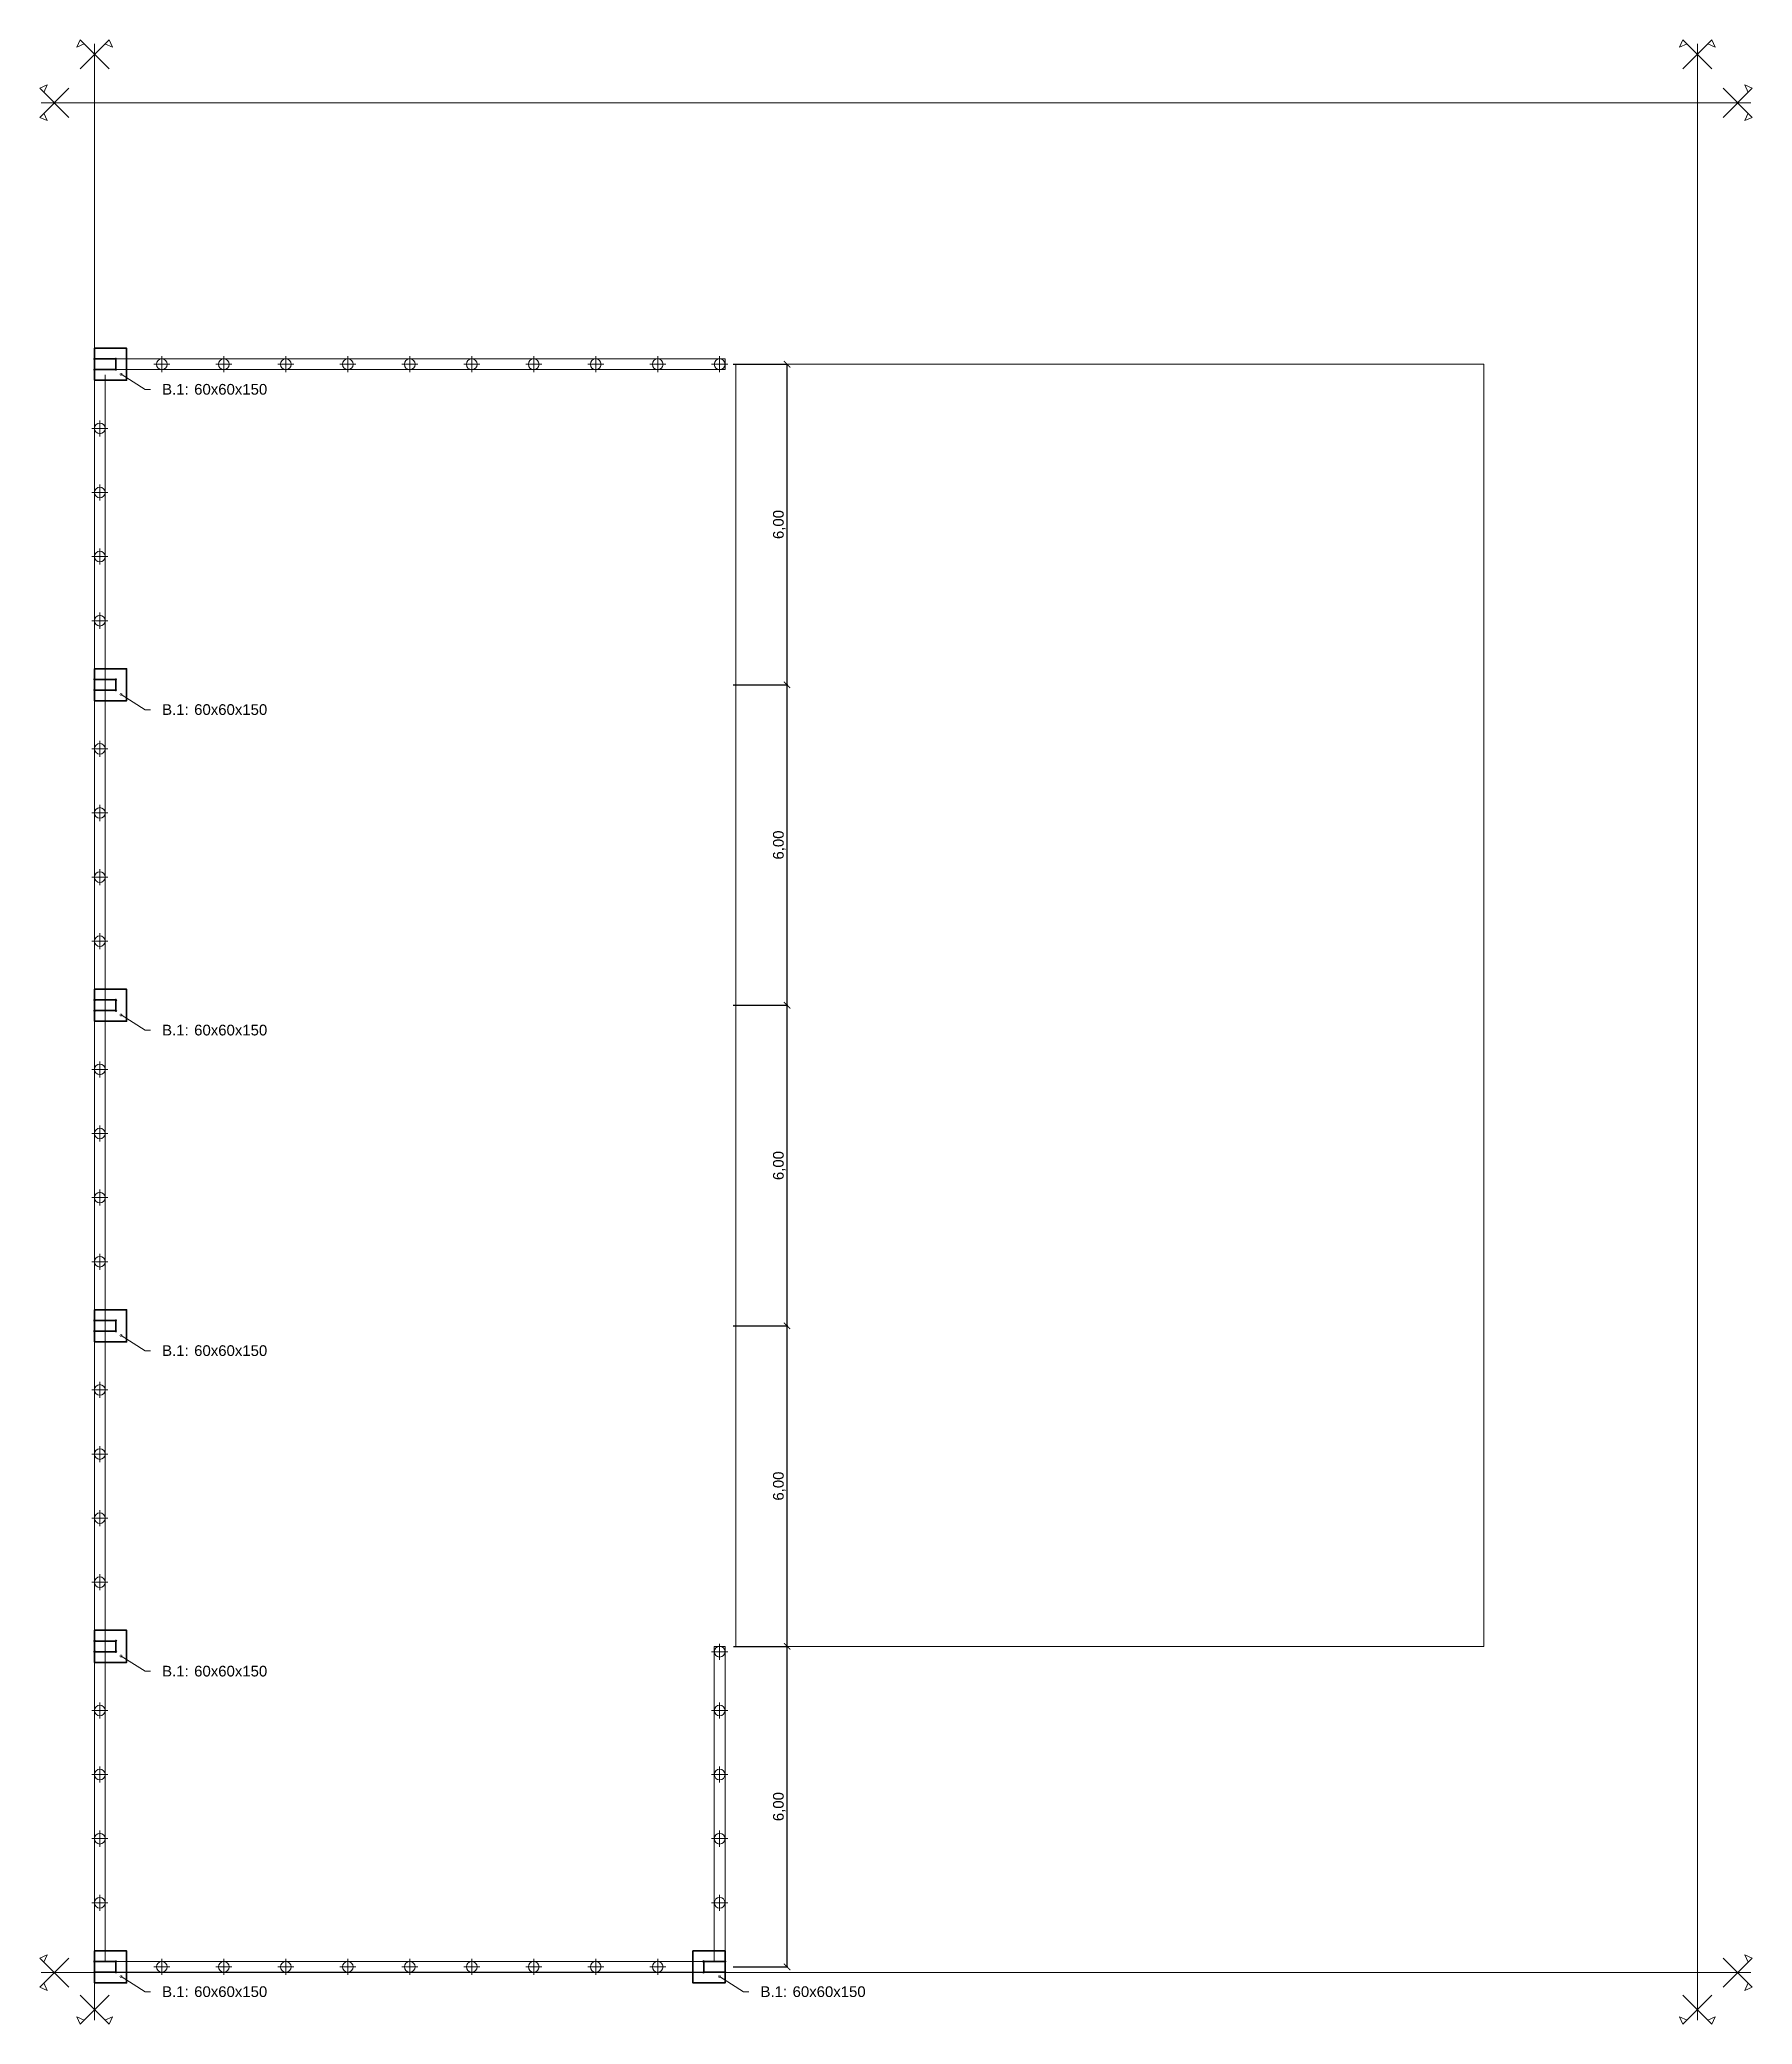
# Model space of a CAD drawing. Header units: millimetres. Extents: x 11 to 1331, y -149 to 22.
# Drawn here: x 664.34 to 696.39, y -58 to -20.85 of the extents above; entities that cross this region are included whole.
import ezdxf
from ezdxf import colors
from ezdxf.entities.mleader import LeaderData, LeaderLine
from ezdxf.math import Vec2, Vec3

# ---------------------------------------------------------------- set-up
doc = ezdxf.new("R2010")
doc.units = ezdxf.units.MM
doc.header["$LTSCALE"] = 0.1
doc.header["$MEASUREMENT"] = 0
doc.header["$PDMODE"] = 3
doc.header["$PDSIZE"] = 0.1
doc.layers.get('DEFPOINTS').update_dxf_attribs({"color": 1})
for name, color, linetype, lineweight in [('00_EST_Columna', 3, 'Continuous', 35), ('00_EST_Cotas', 6, 'Continuous', 9), ('00_EST_Ejes', 1, 'Continuous', 9), ('00_EST_FUNDACION', 2, 'Continuous', 35), ('00_EST_MAMPOSTERIA', 7, 'Continuous', 20), ('00_EST_PILOTINES', 2, 'Continuous', 20), ('00_EST_TEXTO', 6, 'Continuous', 9)]:
    doc.layers.add(name, color=color, linetype=linetype, lineweight=lineweight)
doc.layers.add('00_EST_EXISTENTE', color=8, linetype='Continuous', lineweight=20, transparency=0.5)
doc.styles.add('Arial20', font='arial.ttf', dxfattribs={"height": 0.2})
doc.dimstyles.new('Cota 1-100-Andres', dxfattribs={"dimtxt": 0.2, "dimasz": 0.12, "dimexe": 0.012, "dimexo": 0.15, "dimgap": 0.025, "dimtad": 1, "dimzin": 0, "dimtxsty": 'Arial20', "dimblk1": 'ARCHTICK', "dimblk2": 'ARCHTICK', "dimsah": 1, "dimcen": 0.09, "dimclrd": 256, "dimclre": 256, "dimclrt": 256, "dimazin": 0, "dimtfac": 1, "dimtofl": 0, "dimtmove": 0, "dimatfit": 3, "dimldrblk": 'ARCHTICK', "dimfxl": 1, "dimtolj": 1, "dimtzin": 0, "dimarcsym": 0})

msp = doc.modelspace()

# ---------------------------------------------------------------- blocks, each defined once
blk = doc.blocks.new('_ARCHTICK')
at = {"color": 0, "linetype": 'ByBlock', "const_width": 0.15}
blk.add_lwpolyline([(-0.5, -0.5), (0.5, 0.5)], dxfattribs=at)
blk = doc.blocks.new('*D138')
at = {"layer": '00_EST_Cotas', "lineweight": -2, "transparency": 16777216}
for p, q in [((677.319, -50.924), (678.337, -50.924)), ((678.325, -56.924), (678.325, -50.924)), ((677.313, -56.924), (678.337, -56.924))]:
    blk.add_line(p, q, dxfattribs=at)
at = {"layer": 'DEFPOINTS', "color": 0, "transparency": 16777216}
for p in [(677.169, -50.924), (678.325, -50.924), (677.163, -56.924)]:
    blk.add_point(p, dxfattribs=at)
at = {"layer": '00_EST_Cotas', "lineweight": -2, "transparency": 16777216, "xscale": 0.12, "yscale": 0.12, "zscale": 0.12}
for p, rotation in [((678.325, -50.924), 90), ((678.325, -56.924), 270)]:
    blk.add_blockref('_ARCHTICK', p, dxfattribs=dict(at, rotation=rotation))
at = {"layer": '00_EST_Cotas', "transparency": 16777216, "insert": (678.18, -53.924), "char_height": 0.2, "attachment_point": 5, "rotation": 90, "style": 'Arial20'}
blk.add_mtext('\\A1;6,00', dxfattribs=at)
blk = doc.blocks.new('*D139')
at = {"layer": '00_EST_Cotas', "lineweight": -2, "transparency": 16777216}
for p, q in [((677.313, -44.924), (678.337, -44.924)), ((678.325, -50.924), (678.325, -44.924)), ((677.319, -50.924), (678.337, -50.924))]:
    blk.add_line(p, q, dxfattribs=at)
at = {"layer": 'DEFPOINTS', "color": 0, "transparency": 16777216}
for p in [(677.163, -44.924), (678.325, -44.924), (677.169, -50.924)]:
    blk.add_point(p, dxfattribs=at)
at = {"layer": '00_EST_Cotas', "lineweight": -2, "transparency": 16777216, "xscale": 0.12, "yscale": 0.12, "zscale": 0.12}
for p, rotation in [((678.325, -44.924), 90), ((678.325, -50.924), 270)]:
    blk.add_blockref('_ARCHTICK', p, dxfattribs=dict(at, rotation=rotation))
at = {"layer": '00_EST_Cotas', "transparency": 16777216, "insert": (678.18, -47.924), "char_height": 0.2, "attachment_point": 5, "rotation": 90, "style": 'Arial20'}
blk.add_mtext('\\A1;6,00', dxfattribs=at)
blk = doc.blocks.new('*D140')
at = {"layer": '00_EST_Cotas', "lineweight": -2, "transparency": 16777216}
for p, q in [((677.313, -38.924), (678.337, -38.924)), ((678.325, -44.924), (678.325, -38.924)), ((677.313, -44.924), (678.337, -44.924))]:
    blk.add_line(p, q, dxfattribs=at)
at = {"layer": 'DEFPOINTS', "color": 0, "transparency": 16777216}
for p in [(677.163, -38.924), (678.325, -38.924), (677.163, -44.924)]:
    blk.add_point(p, dxfattribs=at)
at = {"layer": '00_EST_Cotas', "lineweight": -2, "transparency": 16777216, "xscale": 0.12, "yscale": 0.12, "zscale": 0.12}
for p, rotation in [((678.325, -38.924), 90), ((678.325, -44.924), 270)]:
    blk.add_blockref('_ARCHTICK', p, dxfattribs=dict(at, rotation=rotation))
at = {"layer": '00_EST_Cotas', "transparency": 16777216, "insert": (678.18, -41.924), "char_height": 0.2, "attachment_point": 5, "rotation": 90, "style": 'Arial20'}
blk.add_mtext('\\A1;6,00', dxfattribs=at)
blk = doc.blocks.new('*D141')
at = {"layer": '00_EST_Cotas', "lineweight": -2, "transparency": 16777216}
for p, q in [((677.313, -32.924), (678.337, -32.924)), ((678.325, -38.924), (678.325, -32.924)), ((677.313, -38.924), (678.337, -38.924))]:
    blk.add_line(p, q, dxfattribs=at)
at = {"layer": 'DEFPOINTS', "color": 0, "transparency": 16777216}
for p in [(677.163, -32.924), (678.325, -32.924), (677.163, -38.924)]:
    blk.add_point(p, dxfattribs=at)
at = {"layer": '00_EST_Cotas', "lineweight": -2, "transparency": 16777216, "xscale": 0.12, "yscale": 0.12, "zscale": 0.12}
for p, rotation in [((678.325, -32.924), 90), ((678.325, -38.924), 270)]:
    blk.add_blockref('_ARCHTICK', p, dxfattribs=dict(at, rotation=rotation))
at = {"layer": '00_EST_Cotas', "transparency": 16777216, "insert": (678.18, -35.924), "char_height": 0.2, "attachment_point": 5, "rotation": 90, "style": 'Arial20'}
blk.add_mtext('\\A1;6,00', dxfattribs=at)
blk = doc.blocks.new('*D142')
at = {"layer": '00_EST_Cotas', "lineweight": -2, "transparency": 16777216}
for p, q in [((677.313, -26.924), (678.337, -26.924)), ((678.325, -32.924), (678.325, -26.924)), ((677.313, -32.924), (678.337, -32.924))]:
    blk.add_line(p, q, dxfattribs=at)
at = {"layer": 'DEFPOINTS', "color": 0, "transparency": 16777216}
for p in [(677.163, -26.924), (678.325, -26.924), (677.163, -32.924)]:
    blk.add_point(p, dxfattribs=at)
at = {"layer": '00_EST_Cotas', "lineweight": -2, "transparency": 16777216, "xscale": 0.12, "yscale": 0.12, "zscale": 0.12}
for p, rotation in [((678.325, -26.924), 90), ((678.325, -32.924), 270)]:
    blk.add_blockref('_ARCHTICK', p, dxfattribs=dict(at, rotation=rotation))
at = {"layer": '00_EST_Cotas', "transparency": 16777216, "insert": (678.18, -29.924), "char_height": 0.2, "attachment_point": 5, "rotation": 90, "style": 'Arial20'}
blk.add_mtext('\\A1;6,00', dxfattribs=at)
blk = doc.blocks.new('Columna')
at = {"layer": '00_EST_Columna'}
blk.add_lwpolyline([(665.363, -13.588), (665.763, -13.588), (665.763, -13.788), (665.363, -13.788)], close=True, dxfattribs=at)
for centre in [(665.363, -13.588), (665.763, -13.588), (665.363, -13.788), (665.763, -13.788)]:
    blk.add_circle(centre, 0.01, dxfattribs=at)
blk = doc.blocks.new('_DotSmall')
at = {"color": 0, "linetype": 'ByBlock', "const_width": 0.5}
blk.add_lwpolyline([(-0.0625, 0, 1), (0.0625, 0, 1)], format="xyb", close=True, dxfattribs=at)

# ---------------------------------------------------------------- dimensions: what is measured, and where the dimension line sits
at = {"layer": '00_EST_Cotas'}
for base, p1, p2, picture, middle in [((678.325, -26.924), (677.163, -32.924), (677.163, -26.924), '*D142', (678.18, -29.924)), ((678.325, -32.924), (677.163, -38.924), (677.163, -32.924), '*D141', (678.18, -35.924)), ((678.325, -38.924), (677.163, -44.924), (677.163, -38.924), '*D140', (678.18, -41.924)), ((678.325, -44.924), (677.169, -50.924), (677.163, -44.924), '*D139', (678.18, -47.924))]:
    dim = msp.add_linear_dim(base=base, p1=p1, p2=p2, angle=90, dimstyle='Cota 1-100-Andres', override={"dimtmove": 1}, dxfattribs=at)
    dim.commit()
    dim.dimension.update_dxf_attribs({"geometry": picture, "text_midpoint": middle})
dim = msp.add_linear_dim(base=(678.325, -50.924), p1=(677.163, -56.924), p2=(677.169, -50.924), angle=90, dimstyle='Cota 1-100-Andres', dxfattribs=at)
dim.commit()
dim.dimension.update_dxf_attribs({"geometry": '*D138', "text_midpoint": (678.18, -53.924)})

# ---------------------------------------------------------------- linework, layer by layer
at = {"layer": '00_EST_Ejes'}
for p, q in [((665.091, -20.848), (665.029, -20.989)), ((665.17, -20.927), (665.029, -20.989)), ((665.091, -21.392), (665.635, -20.848)), ((665.635, -21.392), (665.091, -20.848)), ((665.363, -57.924), (665.363, -20.924)), ((665.557, -20.927), (665.697, -20.989)), ((665.635, -20.848), (665.697, -20.989)), ((695.091, -20.848), (695.029, -20.989)), ((695.17, -20.927), (695.029, -20.989)), ((695.635, -21.392), (695.091, -20.848)), ((695.091, -21.392), (695.635, -20.848)), ((695.363, -57.924), (695.363, -20.924)), ((695.557, -20.927), (695.697, -20.989)), ((695.635, -20.848), (695.697, -20.989)), ((664.337, -21.758), (664.477, -21.696)), ((664.881, -22.302), (664.337, -21.758)), ((664.881, -21.758), (664.337, -22.302)), ((664.415, -21.836), (664.477, -21.696)), ((695.846, -22.302), (696.39, -21.758)), ((695.846, -21.758), (696.39, -22.302)), ((696.39, -21.758), (696.25, -21.696)), ((696.312, -21.836), (696.25, -21.696)), ((664.363, -22.03), (696.363, -22.03)), ((664.415, -22.223), (664.477, -22.364)), ((696.312, -22.223), (696.25, -22.364)), ((664.337, -22.302), (664.477, -22.364)), ((696.39, -22.302), (696.25, -22.364)), ((666.473, -26.924), (666.773, -26.924)), ((666.623, -26.774), (666.623, -27.074)), ((667.633, -26.924), (667.933, -26.924)), ((667.783, -26.774), (667.783, -27.074)), ((668.793, -26.924), (669.093, -26.924)), ((668.943, -26.774), (668.943, -27.074)), ((669.953, -26.924), (670.253, -26.924)), ((670.103, -26.774), (670.103, -27.074)), ((671.113, -26.924), (671.413, -26.924)), ((671.263, -26.774), (671.263, -27.074)), ((672.273, -26.924), (672.573, -26.924)), ((672.423, -26.774), (672.423, -27.074)), ((673.433, -26.924), (673.733, -26.924)), ((673.583, -26.774), (673.583, -27.074)), ((674.593, -26.924), (674.893, -26.924)), ((674.743, -26.774), (674.743, -27.074)), ((675.753, -26.924), (676.053, -26.924)), ((675.903, -26.774), (675.903, -27.074)), ((677.213, -26.924), (676.913, -26.924)), ((677.063, -26.774), (677.063, -27.074)), ((665.313, -28.124), (665.613, -28.124)), ((665.463, -27.974), (665.463, -28.274)), ((665.313, -29.324), (665.613, -29.324)), ((665.463, -29.174), (665.463, -29.474)), ((665.463, -30.374), (665.463, -30.674)), ((665.313, -30.524), (665.613, -30.524)), ((665.463, -31.574), (665.463, -31.874)), ((665.313, -31.724), (665.613, -31.724)), ((665.313, -34.124), (665.613, -34.124)), ((665.463, -33.974), (665.463, -34.274)), ((665.463, -35.174), (665.463, -35.474)), ((665.313, -35.324), (665.613, -35.324)), ((665.463, -36.374), (665.463, -36.674)), ((665.313, -36.524), (665.613, -36.524)), ((665.313, -37.724), (665.613, -37.724)), ((665.463, -37.574), (665.463, -37.874)), ((665.463, -39.974), (665.463, -40.274)), ((665.313, -40.124), (665.613, -40.124)), ((665.463, -41.174), (665.463, -41.474)), ((665.313, -41.324), (665.613, -41.324)), ((665.313, -42.524), (665.613, -42.524)), ((665.463, -42.374), (665.463, -42.674)), ((665.313, -43.724), (665.613, -43.724)), ((665.463, -43.574), (665.463, -43.874)), ((665.463, -45.974), (665.463, -46.274)), ((665.313, -46.124), (665.613, -46.124)), ((665.463, -47.174), (665.463, -47.474)), ((665.313, -47.324), (665.613, -47.324)), ((665.313, -48.524), (665.613, -48.524)), ((665.463, -48.374), (665.463, -48.674)), ((665.313, -49.724), (665.613, -49.724)), ((665.463, -49.574), (665.463, -49.874)), ((677.063, -50.874), (677.063, -51.174)), ((677.213, -51.024), (676.913, -51.024)), ((665.463, -51.974), (665.463, -52.274)), ((677.063, -51.974), (677.063, -52.274)), ((665.313, -52.124), (665.613, -52.124)), ((677.213, -52.124), (676.913, -52.124)), ((665.313, -53.324), (665.613, -53.324)), ((665.463, -53.174), (665.463, -53.474)), ((677.213, -53.324), (676.913, -53.324)), ((677.063, -53.174), (677.063, -53.474)), ((665.313, -54.524), (665.613, -54.524)), ((665.463, -54.374), (665.463, -54.674)), ((677.213, -54.524), (676.913, -54.524)), ((677.063, -54.374), (677.063, -54.674)), ((665.313, -55.724), (665.613, -55.724)), ((665.463, -55.574), (665.463, -55.874)), ((677.213, -55.724), (676.913, -55.724)), ((677.063, -55.574), (677.063, -55.874)), ((664.337, -56.758), (664.477, -56.696)), ((664.881, -56.758), (664.337, -57.302)), ((664.881, -57.302), (664.337, -56.758)), ((664.415, -56.836), (664.477, -56.696)), ((666.623, -56.774), (666.623, -57.074)), ((667.783, -56.774), (667.783, -57.074)), ((668.943, -56.774), (668.943, -57.074)), ((670.103, -56.774), (670.103, -57.074)), ((671.263, -56.774), (671.263, -57.074)), ((672.423, -56.774), (672.423, -57.074)), ((673.583, -56.774), (673.583, -57.074)), ((674.743, -56.774), (674.743, -57.074)), ((675.903, -56.774), (675.903, -57.074)), ((695.846, -56.758), (696.39, -57.302)), ((695.846, -57.302), (696.39, -56.758)), ((696.39, -56.758), (696.25, -56.696)), ((696.312, -56.836), (696.25, -56.696)), ((664.363, -57.03), (696.363, -57.03)), ((666.473, -56.924), (666.773, -56.924)), ((667.633, -56.924), (667.933, -56.924)), ((668.793, -56.924), (669.093, -56.924)), ((669.953, -56.924), (670.253, -56.924)), ((671.113, -56.924), (671.413, -56.924)), ((672.273, -56.924), (672.573, -56.924)), ((673.433, -56.924), (673.733, -56.924)), ((674.593, -56.924), (674.893, -56.924)), ((675.753, -56.924), (676.053, -56.924)), ((664.337, -57.302), (664.477, -57.364)), ((664.415, -57.223), (664.477, -57.364)), ((665.091, -57.455), (665.635, -57.999)), ((665.635, -57.455), (665.091, -57.999)), ((695.635, -57.455), (695.091, -57.999)), ((695.091, -57.455), (695.635, -57.999)), ((696.312, -57.223), (696.25, -57.364)), ((696.39, -57.302), (696.25, -57.364)), ((665.091, -57.999), (665.029, -57.859)), ((665.17, -57.921), (665.029, -57.859)), ((665.557, -57.921), (665.697, -57.859)), ((665.635, -57.999), (665.697, -57.859)), ((695.091, -57.999), (695.029, -57.859)), ((695.17, -57.921), (695.029, -57.859)), ((695.557, -57.921), (695.697, -57.859)), ((695.635, -57.999), (695.697, -57.859))]:
    msp.add_line(p, q, dxfattribs=at)
at = {"layer": '00_EST_EXISTENTE'}
msp.add_lwpolyline([(677.363, -26.924), (691.363, -26.924), (691.363, -50.924), (677.363, -50.924)], close=True, dxfattribs=at)
at = {"layer": '00_EST_FUNDACION'}
for p, q in [((665.963, -26.924), (665.963, -26.924)), ((665.963, -32.924), (665.963, -32.924))]:
    msp.add_line(p, q, dxfattribs=at)
for points in [[(665.363, -26.624), (665.963, -26.624), (665.963, -27.224), (665.363, -27.224)], [(665.363, -32.624), (665.963, -32.624), (665.963, -33.224), (665.363, -33.224)], [(665.363, -38.624), (665.963, -38.624), (665.963, -39.224), (665.363, -39.224)], [(665.363, -44.624), (665.963, -44.624), (665.963, -45.224), (665.363, -45.224)], [(665.363, -50.624), (665.963, -50.624), (665.963, -51.224), (665.363, -51.224)], [(665.363, -56.624), (665.963, -56.624), (665.963, -57.224), (665.363, -57.224)], [(677.163, -56.624), (676.563, -56.624), (676.563, -57.224), (677.163, -57.224)]]:
    msp.add_lwpolyline(points, close=True, dxfattribs=at)
at = {"layer": '00_EST_MAMPOSTERIA'}
for p, q in [((677.163, -26.824), (665.363, -26.824)), ((665.363, -26.924), (665.363, -57.024)), ((677.163, -27.024), (665.563, -27.024)), ((677.163, -26.824), (677.163, -27.024)), ((665.563, -27.124), (665.563, -56.824)), ((676.963, -56.824), (676.963, -50.924)), ((677.163, -50.924), (676.963, -50.924)), ((676.963, -51.024), (677.163, -51.024)), ((677.163, -57.024), (677.163, -50.924)), ((665.563, -56.824), (676.963, -56.824)), ((665.363, -57.024), (677.163, -57.024))]:
    msp.add_line(p, q, dxfattribs=at)
at = {"layer": '00_EST_PILOTINES'}
for centre in [(666.623, -26.924), (667.783, -26.924), (668.943, -26.924), (670.103, -26.924), (671.263, -26.924), (672.423, -26.924), (673.583, -26.924), (674.743, -26.924), (675.903, -26.924), (677.063, -26.924), (665.463, -28.124), (665.463, -29.324), (665.463, -30.524), (665.463, -31.724), (665.463, -34.124), (665.463, -35.324), (665.463, -36.524), (665.463, -37.724), (665.463, -40.124), (665.463, -41.324), (665.463, -42.524), (665.463, -43.724), (665.463, -46.124), (665.463, -47.324), (665.463, -48.524), (665.463, -49.724), (677.063, -51.024), (665.463, -52.124), (677.063, -52.124), (665.463, -53.324), (677.063, -53.324), (665.463, -54.524), (677.063, -54.524), (665.463, -55.724), (677.063, -55.724), (666.623, -56.924), (667.783, -56.924), (668.943, -56.924), (670.103, -56.924), (671.263, -56.924), (672.423, -56.924), (673.583, -56.924), (674.743, -56.924), (675.903, -56.924)]:
    msp.add_circle(centre, 0.1, dxfattribs=at)

# ---------------------------------------------------------------- block references
at = {"layer": '00_EST_Columna'}
for p in [(0, -13.236), (0, -19.236), (0, -25.236), (0, -31.236), (0, -37.236), (0, -43.236), (0, -43.236)]:
    msp.add_blockref('Columna', p, dxfattribs=at)
at = {"layer": '00_EST_Columna', "xscale": -1}
msp.add_blockref('Columna', (1342.527, -43.236), dxfattribs=at)

msp.set_redraw_order([(e.dxf.handle, doc.entitydb.next_handle()) for e in msp.query("TEXT MTEXT ATTDEF DIMENSION ARC_DIMENSION")])  # texts and dimensions are drawn at this point

# ---------------------------------------------------------------- leaders
at = {"layer": '00_EST_TEXTO'}
ml = msp.add_multileader_mtext('Standard', dxfattribs=at)
ml.set_content('\\pxi-2.15894,l3.15894,t3.15894;B.1:^I60x60x150', color=2, style='Arial20')
ml.set_leader_properties(color=256, linetype='ByLayer', lineweight=-1)
ml.set_arrow_properties(name='DOTSMALL')
ml.build(insert=Vec2(0, 0))
ml.multileader.update_dxf_attribs({"text_left_attachment_type": 2, "text_right_attachment_type": 2, "dogleg_length": 0.1, "arrow_head_size": 0.08})
ctx = ml.context
ctx.base_point, ctx.char_height, ctx.arrow_head_size, ctx.landing_gap_size, ctx.plane_origin = Vec3(666.408, -27.395), 0.2, 0.08, 0.02, Vec3(665.859, -27.11)
ctx.left_attachment, ctx.right_attachment = 2, 2
notes = []
notes.append((ctx, [(0, (1, 1, 0), (666.308, -27.395), (1, 0), 0.1, [(0, [(665.859, -27.11)], 0, [])])]))
ctx.mtext.insert, ctx.mtext.flow_direction = Vec3(666.428, -27.293), 5
ml = msp.add_multileader_mtext('Standard', dxfattribs=at)
ml.set_content('\\pxi-2.15894,l3.15894,t3.15894;B.1:^I60x60x150', color=2, style='Arial20')
ml.set_leader_properties(color=256, linetype='ByLayer', lineweight=-1)
ml.set_arrow_properties(name='DOTSMALL')
ml.build(insert=Vec2(0, 0))
ml.multileader.update_dxf_attribs({"text_left_attachment_type": 2, "text_right_attachment_type": 2, "dogleg_length": 0.1, "arrow_head_size": 0.08})
ctx = ml.context
ctx.base_point, ctx.char_height, ctx.arrow_head_size, ctx.landing_gap_size, ctx.plane_origin = Vec3(666.408, -33.39), 0.2, 0.08, 0.02, Vec3(665.859, -33.105)
ctx.left_attachment, ctx.right_attachment = 2, 2
notes.append((ctx, [(0, (1, 1, 0), (666.308, -33.39), (1, 0), 0.1, [(0, [(665.859, -33.105)], 0, [])])]))
ctx.mtext.insert, ctx.mtext.flow_direction = Vec3(666.428, -33.288), 5
ml = msp.add_multileader_mtext('Standard', dxfattribs=at)
ml.set_content('\\pxi-2.15894,l3.15894,t3.15894;B.1:^I60x60x150', color=2, style='Arial20')
ml.set_leader_properties(color=256, linetype='ByLayer', lineweight=-1)
ml.set_arrow_properties(name='DOTSMALL')
ml.build(insert=Vec2(0, 0))
ml.multileader.update_dxf_attribs({"text_left_attachment_type": 2, "text_right_attachment_type": 2, "dogleg_length": 0.1, "arrow_head_size": 0.08})
ctx = ml.context
ctx.base_point, ctx.char_height, ctx.arrow_head_size, ctx.landing_gap_size, ctx.plane_origin = Vec3(666.408, -39.39), 0.2, 0.08, 0.02, Vec3(665.859, -39.105)
ctx.left_attachment, ctx.right_attachment = 2, 2
notes.append((ctx, [(0, (1, 1, 0), (666.308, -39.39), (1, 0), 0.1, [(0, [(665.859, -39.105)], 0, [])])]))
ctx.mtext.insert, ctx.mtext.flow_direction = Vec3(666.428, -39.288), 5
ml = msp.add_multileader_mtext('Standard', dxfattribs=at)
ml.set_content('\\pxi-2.15894,l3.15894,t3.15894;B.1:^I60x60x150', color=2, style='Arial20')
ml.set_leader_properties(color=256, linetype='ByLayer', lineweight=-1)
ml.set_arrow_properties(name='DOTSMALL')
ml.build(insert=Vec2(0, 0))
ml.multileader.update_dxf_attribs({"text_left_attachment_type": 2, "text_right_attachment_type": 2, "dogleg_length": 0.1, "arrow_head_size": 0.08})
ctx = ml.context
ctx.base_point, ctx.char_height, ctx.arrow_head_size, ctx.landing_gap_size, ctx.plane_origin = Vec3(666.408, -45.39), 0.2, 0.08, 0.02, Vec3(665.859, -45.105)
ctx.left_attachment, ctx.right_attachment = 2, 2
notes.append((ctx, [(0, (1, 1, 0), (666.308, -45.39), (1, 0), 0.1, [(0, [(665.859, -45.105)], 0, [])])]))
ctx.mtext.insert, ctx.mtext.flow_direction = Vec3(666.428, -45.288), 5
ml = msp.add_multileader_mtext('Standard', dxfattribs=at)
ml.set_content('\\pxi-2.15894,l3.15894,t3.15894;B.1:^I60x60x150', color=2, style='Arial20')
ml.set_leader_properties(color=256, linetype='ByLayer', lineweight=-1)
ml.set_arrow_properties(name='DOTSMALL')
ml.build(insert=Vec2(0, 0))
ml.multileader.update_dxf_attribs({"text_left_attachment_type": 2, "text_right_attachment_type": 2, "dogleg_length": 0.1, "arrow_head_size": 0.08})
ctx = ml.context
ctx.base_point, ctx.char_height, ctx.arrow_head_size, ctx.landing_gap_size, ctx.plane_origin = Vec3(666.408, -51.39), 0.2, 0.08, 0.02, Vec3(665.859, -51.105)
ctx.left_attachment, ctx.right_attachment = 2, 2
notes.append((ctx, [(0, (1, 1, 0), (666.308, -51.39), (1, 0), 0.1, [(0, [(665.859, -51.105)], 0, [])])]))
ctx.mtext.insert, ctx.mtext.flow_direction = Vec3(666.428, -51.288), 5
ml = msp.add_multileader_mtext('Standard', dxfattribs=at)
ml.set_content('\\pxi-2.15894,l3.15894,t3.15894;B.1:^I60x60x150', color=2, style='Arial20')
ml.set_leader_properties(color=256, linetype='ByLayer', lineweight=-1)
ml.set_arrow_properties(name='DOTSMALL')
ml.build(insert=Vec2(0, 0))
ml.multileader.update_dxf_attribs({"text_left_attachment_type": 2, "text_right_attachment_type": 2, "dogleg_length": 0.1, "arrow_head_size": 0.08})
ctx = ml.context
ctx.base_point, ctx.char_height, ctx.arrow_head_size, ctx.landing_gap_size, ctx.plane_origin = Vec3(666.408, -57.39), 0.2, 0.08, 0.02, Vec3(665.859, -57.105)
ctx.left_attachment, ctx.right_attachment = 2, 2
notes.append((ctx, [(0, (1, 1, 0), (666.308, -57.39), (1, 0), 0.1, [(0, [(665.859, -57.105)], 0, [])])]))
ctx.mtext.insert, ctx.mtext.flow_direction = Vec3(666.428, -57.288), 5
ml = msp.add_multileader_mtext('Standard', dxfattribs=at)
ml.set_content('\\pxi-2.15894,l3.15894,t3.15894;B.1:^I60x60x150', color=2, style='Arial20')
ml.set_leader_properties(color=256, linetype='ByLayer', lineweight=-1)
ml.set_arrow_properties(name='DOTSMALL')
ml.build(insert=Vec2(0, 0))
ml.multileader.update_dxf_attribs({"text_left_attachment_type": 2, "text_right_attachment_type": 2, "dogleg_length": 0.1, "arrow_head_size": 0.08})
ctx = ml.context
ctx.base_point, ctx.char_height, ctx.arrow_head_size, ctx.landing_gap_size, ctx.plane_origin = Vec3(677.608, -57.39), 0.2, 0.08, 0.02, Vec3(677.059, -57.105)
ctx.left_attachment, ctx.right_attachment = 2, 2
notes.append((ctx, [(0, (1, 1, 0), (677.508, -57.39), (1, 0), 0.1, [(0, [(677.059, -57.105)], 0, [])])]))
ctx.mtext.insert, ctx.mtext.flow_direction = Vec3(677.628, -57.288), 5
for ctx, leaders in notes:
    for number, flags, end, landing, length, lines in leaders:
        leader = LeaderData()
        leader.index, (leader.has_last_leader_line, leader.has_dogleg_vector, leader.attachment_direction) = number, flags
        leader.last_leader_point, leader.dogleg_vector, leader.dogleg_length = Vec3(end), Vec3(landing), length
        for number, points, colour, breaks in lines:
            line = LeaderLine()
            line.index, line.vertices, line.color, line.breaks = number, Vec3.list(points), colors.encode_raw_color(colour), breaks
            leader.lines.append(line)
        ctx.leaders.append(leader)

doc.saveas('drawing.dxf')
